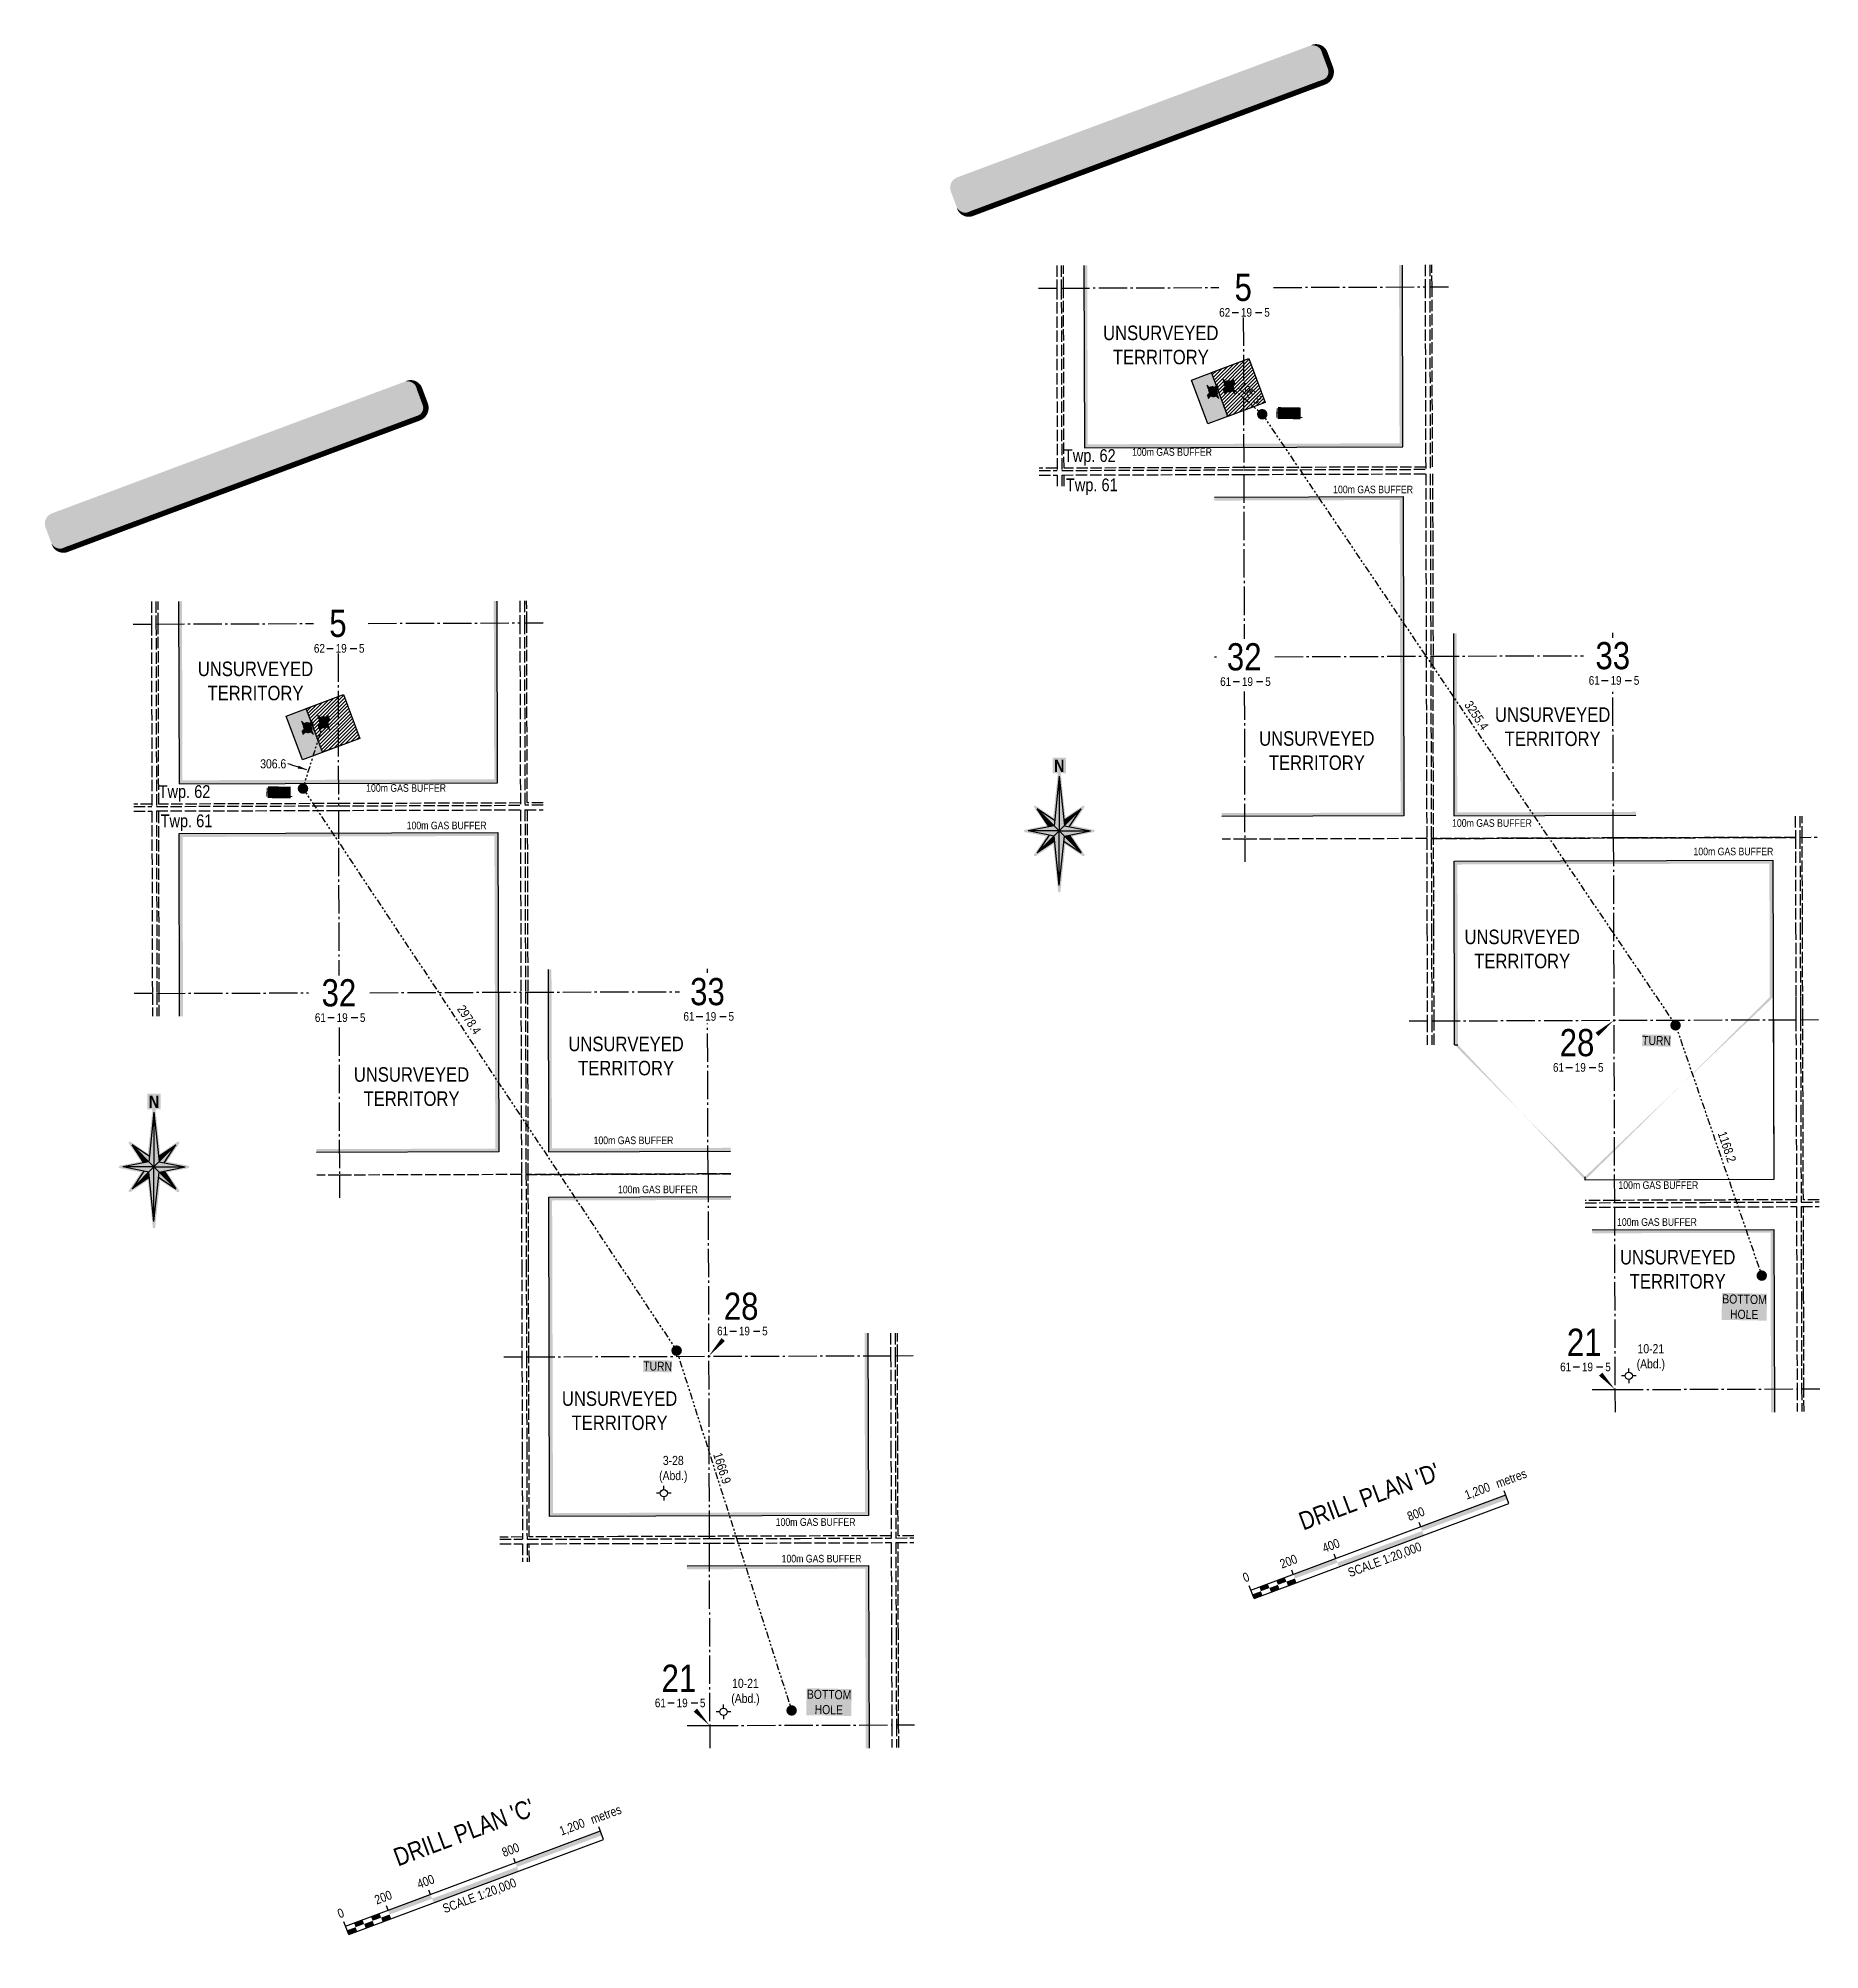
# Model space of a CAD drawing. Extents: x 508832 to 545988, y 6015023 to 6034705.
# Drawn here: x 534044 to 541901, y 6024720 to 6033150 of the extents above; entities that cross this region are included whole.
import ezdxf
from ezdxf.enums import TextEntityAlignment as Align

# ---------------------------------------------------------------- set-up
doc = ezdxf.new("R2010")
doc.units = 0
doc.header["$LTSCALE"] = 5
for name, pattern in [('foc-DRILLPATH', [14.75, 6, -1.75, 1.75, -1.75, 1.75, -1.75]), ('foc-QUARTERLINE', [33, 25, -3, 2, -3]), ('foc-TRAV', [1.875, 1.25, -0.625]), ('foc-UNSURVEYED', [12.5, 10, -2.5])]:
    doc.linetypes.add(name, pattern=pattern)
for name, color, linetype in [('10', 1, 'Continuous'), ('9', 3, 'Continuous'), ('ABADATA-DRILL-T', 8, 'Continuous'), ('AS-TARGET-GAS', 182, 'Continuous'), ('AS-TARGET-GAS-H', 181, 'Continuous'), ('CG-NORTH', 7, 'Continuous'), ('D-TXT', 7, 'Continuous'), ('DETAIL-T', 7, 'Continuous'), ('L-2', 7, 'Continuous'), ('L-BD', 7, 'Continuous'), ('L-MON', 1, 'Continuous'), ('L-QSEC', 8, 'foc-QUARTERLINE'), ('L-SECLBL', 7, 'Continuous'), ('L-UNS-T', 3, 'Continuous'), ('L-USEC', 7, 'foc-UNSURVEYED'), ('P-PDRILLPATH', 12, 'foc-DRILLPATH'), ('P-PROPOSED', 10, 'Continuous'), ('P-PROPOSED-EXISTING-H', 59, 'Continuous'), ('P-PROPOSED-H', 21, 'Continuous'), ('P-TRAV', 4, 'foc-TRAV')]:
    doc.layers.add(name, color=color, linetype=linetype)
doc.styles.add('80', font='ARIALN.TTF', dxfattribs={"height": 10})
doc.styles.add('80CG', font='ARIALN.TTF', dxfattribs={"height": 10})
doc.styles.add('80L', font='ARIALN.TTF', dxfattribs={"height": 10})
doc.styles.add('BOLD', font='ARIALNB.TTF')
doc.styles.add('SIMPLEX', font='ARIALN.TTF')
doc.styles.get("Standard").update_dxf_attribs({"font": 'ARIALN.TTF'})
doc.dimstyles.new('Compass 5 000', dxfattribs={"dimscale": 5, "dimtxt": 9, "dimasz": 2, "dimexe": 0.2, "dimexo": 0.0625, "dimgap": 0.5, "dimtad": 0, "dimtih": 1, "dimtoh": 1, "dimzin": 0, "dimdsep": 46, "dimtxsty": '80CG', "dimcen": 0.1, "dimse1": 1, "dimse2": 1, "dimclrd": 256, "dimclrt": 256, "dimaunit": 1, "dimadec": 4, "dimazin": 0, "dimtfac": 0.06, "dimtofl": 0, "dimtmove": 0, "dimatfit": 1, "dimfxl": 0.2, "dimtolj": 1, "dimtzin": 0, "dimlwd": -1, "dimarcsym": 0})

msp = doc.modelspace()

# ---------------------------------------------------------------- texts
at = {"color": 14, "char_height": 39.9785, "attachment_point": 5, "rotation": 358.9862925, "style": '80L', "bg_fill": 1, "box_fill_scale": 1.15, "bg_fill_color": 255, "bg_fill_transparency": 0}
for s, width, insert in [('\\pxqc;HEEL', 88.73139, (539560.809, 6031496.647)), ('\\pxqc;HEEL', 88.73139, (535106.435, 6029824.232)), ('TURN', 114.68877, (541181.159, 6028729.404)), ('BOTTOM\\PHOLE', 186.54003, (541568.336, 6027555.211)), ('TURN', 114.68877, (536775.373, 6027293.31)), ('BOTTOM\\PHOLE', 186.54003, (537531.123, 6025811.746))]:
    msp.add_mtext_dynamic_manual_height_columns(s, width=width, gutter_width=47.5, heights=[0], dxfattribs=dict(at, insert=insert))
at = {"layer": 'ABADATA-DRILL-T', "char_height": 40, "attachment_point": 1, "style": '80L'}
for s, width, insert in [('\\pxqc;10-21\\P(Abd.)', 122.39181, (541094.729, 6027390.68)), ('\\pxqc;3-28 (Abd.)', 122.45761, (536783.313, 6026897.814)), ('\\pxqc;10-21\\P(Abd.)', 122.39181, (537101.53, 6025914.828))]:
    msp.add_mtext_dynamic_manual_height_columns(s, width=width, gutter_width=200.108, heights=[0], dxfattribs=dict(at, insert=insert))
at = {"layer": 'AS-TARGET-GAS', "attachment_point": 1, "style": '80L'}
for width, gutter_width, insert, char_height in [(352.14033, 159.336, (538868.078, 6031342.36), 33.52643), (352.14905, 159.34, (539754.826, 6031177.024), 33.52726), (352.14033, 159.336, (535490.003, 6029860.516), 33.52643), (352.14905, 159.34, (540279.273, 6029705.913), 33.52726), (352.14905, 159.34, (535668.65, 6029695.179), 33.52726), (352.14826, 159.34, (541343.948, 6029580.339), 33.52718), (352.14905, 159.34, (536492.818, 6028306.523), 33.52726), (352.14905, 159.34, (541012.894, 6028108.859), 33.52726), (352.14905, 159.34, (536600.616, 6028089.942), 33.52726), (352.14826, 159.34, (541006.7, 6027946.113), 33.52718), (352.14905, 159.34, (537296.121, 6026622.957), 33.52726), (352.14826, 159.34, (537322.389, 6026461.563), 33.52718)]:
    msp.add_mtext_dynamic_manual_height_columns('\\pxt14;100m GAS BUFFER', width=width, gutter_width=gutter_width, heights=[0], dxfattribs=dict(at, insert=insert, char_height=char_height))
at = {"layer": 'D-TXT', "color": 3, "char_height": 55.9986, "attachment_point": 1, "style": '80L'}
for s, width, insert in [('Twp. 62', 235.24706, (538567.4, 6031337.868)), ('Twp. 61', 237.80814, (538576.178, 6031208.69)), ('Twp. 62', 235.24706, (534574.702, 6029856.023)), ('Twp. 61', 237.80814, (534583.481, 6029726.845))]:
    msp.add_mtext_dynamic_manual_height_columns(s, width=width, gutter_width=189.995, heights=[0], dxfattribs=dict(at, insert=insert))
at = {"layer": 'DETAIL-T', "color": 3, "char_height": 79.95701, "width": 965.41059, "attachment_point": 1, "rotation": 20.4646043, "style": '80CG'}
for s, insert in [("\\pxqc;DRILL PLAN 'D'", (539447.609, 6026588.42)), ("\\pxqc;DRILL PLAN 'C'", (535454.911, 6025106.575))]:
    msp.add_mtext(s, dxfattribs=dict(at, insert=insert))
at = {"layer": 'L-BD', "linetype": 'Continuous', "style": '80L'}
for s, rotation, p in [('195.8', 319.1621, (539387.589, 6031586.21)), ('3255.4', 304.0759, (540387.394, 6030163.753)), ('2978.4', 303.6153, (535944.34, 6028821.742)), ('1168.2', 288.9932, (541491.948, 6028260.962)), ('1666.9', 287.7168, (537060.249, 6026843.545))]:
    msp.add_text(s, height=39.9785, rotation=rotation, dxfattribs=at).set_placement(p, align=Align.MIDDLE)
msp.add_text('306.6', height=39.9785, dxfattribs=at).set_placement((535080.153, 6029950.338), align=Align.MIDDLE)
at = {"layer": 'L-UNS-T', "color": 3, "char_height": 63.96401, "attachment_point": 5, "style": '80L'}
for insert in [(538994.546, 6031797.199), (535001.848, 6030315.354), (540722.838, 6030113.565), (539682.725, 6030008.238), (540588.46, 6029133.272), (536636.254, 6028661.172), (535690.028, 6028526.394), (541274.399, 6027720.51), (536607.755, 6027096.855)]:
    msp.add_mtext_dynamic_manual_height_columns('\\pxqc;UNSURVEYED TERRITORY', width=505.64237, gutter_width=189.995, heights=[0], dxfattribs=dict(at, insert=insert))

# ---------------------------------------------------------------- blocks, each defined once
blk = doc.blocks.new('L-SECLBL')
at = {"layer": '9', "color": 7}
for p, q in [((-5.1, -27.8), (-12.3, -27.8)), ((20.7, -27.8), (13.5, -27.8))]:
    blk.add_line(p, q, dxfattribs=at)
at = {"layer": '10', "color": 2, "style": 'SIMPLEX'}
blk.add_attdef('SEC', text='', height=30, dxfattribs=at).set_placement((0, 0), align=Align.MIDDLE)
at = {"layer": '10', "color": 5, "style": '80L'}
blk.add_attdef('TWP', text='', height=9.5, dxfattribs=at).set_placement((-14.4, -27.4), align=Align.MIDDLE_RIGHT)
blk.add_attdef('RGE', text='', height=9.5, dxfattribs=at).set_placement((3.6, -27.4), align=Align.MIDDLE_CENTER)
blk.add_attdef('MER', text='', height=9.5, dxfattribs=at).set_placement((23.2, -27.4), align=Align.MIDDLE_LEFT)
blk = doc.blocks.new('Gabd')
for p, q in [((-0.81, 0), (-1.62, 0)), ((0, 0.81), (0, 1.62)), ((1.62, 0), (0.81, 0)), ((0, -0.81), (0, -1.62))]:
    blk.add_line(p, q)
blk.add_circle((0, 0), 0.8)
blk = doc.blocks.new('*U58')
at = {"color": 0}
for p, q in [((-150, 0), (-150, 15)), ((-150, 10), (150.2, 10)), ((-150, 0), (150.2, 0)), ((-100, 10), (-100, 15)), ((-50, 10), (-50, 15)), ((50, 10), (50, 15)), ((150.2, 0), (150.2, 15))]:
    blk.add_line(p, q, dxfattribs=at)
for points in [[(-150, 5), (-140, 5), (-150, 0), (-140, 0)], [(-140, 10), (-130, 10), (-140, 5), (-130, 5)], [(-130, 5), (-120, 5), (-130, 0), (-120, 0)], [(-120, 10), (-110, 10), (-120, 5), (-110, 5)], [(-110, 5), (-100, 5), (-110, 0), (-100, 0)], [(-100, 10), (-50, 10), (-100, 5), (-50, 5)], [(-50, 5), (50, 5), (-50, 0), (50, 0)], [(50, 10), (150.2, 10), (50, 5), (150.2, 5)]]:
    blk.add_solid(points, dxfattribs=at)
at = {"color": 0, "style": '80'}
blk.add_text('metres', height=10, dxfattribs=at).set_placement((162.2, 20), align=Align.CENTER)
at = {"color": 0, "char_height": 10, "style": '80'}
for s, insert, attachment_point in [('0', (-150, 30.2), 2), ('200', (-100, 30.2), 2), ('400', (-50, 30.2), 2), ('800', (50, 30.2), 2), ('1,200', (136.7, 30.2), 3), ('SCALE 1:20,000', (0.1, -5), 2)]:
    blk.add_mtext(s, dxfattribs=dict(at, insert=insert, attachment_point=attachment_point))
blk = doc.blocks.new('NORTH')
h = blk.add_hatch(color=141)
h.dxf.hatch_style = 1
edge = h.paths.add_edge_path()
edge.add_line((-2.5, 97.8), (-11.3, 97.8))
edge.add_line((-11.3, 97.8), (-11.3, 124.5))
edge.add_line((-11.3, 124.5), (11.4, 124.5))
edge.add_line((11.4, 124.5), (11.4, 97.8))
edge.add_line((11.4, 97.8), (2.5, 97.8))
edge.add_line((2.5, 97.8), (10.4, 22.8))
edge.add_line((10.4, 22.8), (39.9, 42.7))
edge.add_arc((41, 41), 2, -34, 124, ccw=False)
edge.add_line((42.7, 39.9), (22, 9.2))
edge.add_line((22, 9.2), (58.3, 2))
edge.add_arc((57.9, 0), 2, -78.6499, 78.6499, ccw=False)
edge.add_line((58.3, -2), (22, -9.2))
edge.add_line((22, -9.2), (42.7, -39.9))
edge.add_arc((41, -41), 2, -124, 34, ccw=False)
edge.add_line((39.9, -42.7), (10.4, -22.8))
edge.add_line((10.4, -22.8), (2, -102.6))
edge.add_arc((0, -102.4), 2, 186, 354, ccw=False)
edge.add_line((-2, -102.6), (-10.4, -22.8))
edge.add_line((-10.4, -22.8), (-39.9, -42.7))
edge.add_arc((-41, -41), 2, 146, 304, ccw=False)
edge.add_line((-42.7, -39.9), (-22, -9.2))
edge.add_line((-22, -9.2), (-58.3, -2))
edge.add_arc((-57.9, 0), 2, 101.3501, 258.6499, ccw=False)
edge.add_line((-58.3, 2), (-22, 9.2))
edge.add_line((-22, 9.2), (-42.7, 39.9))
edge.add_arc((-41, 41), 2, 56, 214, ccw=False)
edge.add_line((-39.9, 42.7), (-10.4, 22.8))
edge.add_line((-10.4, 22.8), (-2.5, 97.8))
at = {"linetype": 'Continuous'}
for points in [[(0, 92.8), (-8.8, 8.8), (0, 0)], [(-37.3, 37.3), (-17, 7.2), (-8.8, 8.8)], [(37.3, 37.3), (7.9, 17.5), (8.8, 8.8)], [(0, 0), (-52.8, 0), (-8.8, -8.8)], [(8.8, 8.8), (0, 0), (52.8, 0)], [(8.8, -8.8), (0, 0), (0, -92.8)], [(-7.9, -17.5), (-8.8, -8.8), (-37.3, -37.3)], [(17, -7.2), (8.8, -8.8), (37.3, -37.3)]]:
    blk.add_hatch(color=14, dxfattribs=at).paths.add_polyline_path(points)
at = {"color": 14, "linetype": 'Continuous'}
for p, q in [((0, 92.8), (-8.8, 8.8)), ((0, 92.8), (0, 0)), ((0, 92.8), (8.8, 8.8)), ((0, 0), (-37.3, 37.3)), ((-17, 7.2), (-37.3, 37.3)), ((-7.9, 17.5), (-37.3, 37.3)), ((0, 0), (37.3, 37.3)), ((7.9, 17.5), (37.3, 37.3)), ((17, 7.2), (37.3, 37.3)), ((-8.8, 8.8), (-52.8, 0)), ((0, 0), (-52.8, 0)), ((0, 0), (-37.3, -37.3)), ((0, 0), (37.3, -37.3)), ((0, -92.8), (0, 0)), ((0, 0), (52.8, 0)), ((8.8, 8.8), (52.8, 0)), ((-8.8, -8.8), (-52.8, 0)), ((-17, -7.2), (-37.3, -37.3)), ((-7.9, -17.5), (-37.3, -37.3)), ((0, -92.8), (-8.8, -8.8)), ((0, -92.8), (8.8, -8.8)), ((7.9, -17.5), (37.3, -37.3)), ((8.8, -8.8), (52.8, 0)), ((16.9, -7), (17, -7.2)), ((17, -7.2), (37.3, -37.3))]:
    blk.add_line(p, q, dxfattribs=at)
at = {"color": 14, "style": 'BOLD'}
blk.add_text('N', height=21.1, dxfattribs=at).set_placement((0, 110.6), align=Align.MIDDLE_CENTER)
blk = doc.blocks.new('*U70')
h = blk.add_hatch(color=255)
edge = h.paths.add_edge_path()
edge.add_line((-104, -11.5), (104, -11.5))
edge.add_arc((104, -5.5), 6, 270, 360)
edge.add_line((110, -5.5), (110, 4))
edge.add_arc((104, 4), 6, 0, 90)
edge.add_line((104, 10), (-104, 10))
edge.add_arc((-104, 4), 6, 90, 180)
edge.add_line((-110, 4), (-110, -5.5))
edge.add_arc((-104, -5.5), 6, 180, 270)
at = {"color": 14, "flags": 128}
blk.add_lwpolyline([(-104, -11.5, 3, 3, 0), (104, -11.5, 3, 3, 0.414214), (110, -5.5, 3, 3, 0), (110, 4, 3, 0, 0.414214), (104, 10, 0, 0, 0), (-104, 10, 0, 0, 0.414214), (-110, 4, 0, 0, 0), (-110, -5.5, 0, 3, 0.414214)], format="xyseb", close=True, dxfattribs=at)
at = {"color": 14, "lineweight": 30, "flags": 104}
blk.add_attdef('ENTER_TEXT', text='', height=10, dxfattribs=at).set_placement((0, 0), align=Align.MIDDLE_CENTER)
blk = doc.blocks.new('plbh')
at = {"layer": 'L-MON'}
h = blk.add_hatch(color=255, dxfattribs=at)
h.dxf.hatch_style = 1
edge = h.paths.add_edge_path()
edge.add_arc((0, 0), 1.16, 0, 360)
h = blk.add_hatch(color=256, dxfattribs=at)
h.dxf.hatch_style = 1
h.paths.add_polyline_path([(0.96, 0, 1), (-0.96, 0, 1)])
h.paths.add_polyline_path([(0.91, 0, 1), (-0.91, 0, 1)], flags=16)
h = blk.add_hatch(color=256, dxfattribs=at)
h.dxf.hatch_style = 1
h.paths.add_polyline_path([(0.45, 0, 1), (-0.45, 0, 1)])
h.paths.add_polyline_path([(0.4, 0, 1), (-0.4, 0, 1)], flags=16)
at = {"layer": 'L-MON', "color": 240}
for radius in [0.96, 0.91, 0.45, 0.4]:
    blk.add_circle((0, 0), radius, dxfattribs=at)
blk = doc.blocks.new('WC')
at = {"layer": 'L-MON'}
h = blk.add_hatch(color=255, dxfattribs=at)
h.dxf.hatch_style = 1
edge = h.paths.add_edge_path()
edge.add_arc((0, 0), 0.9, 0, 360)
at = {"layer": 'L-MON', "color": 240, "flags": 128}
for points in [[(-0.62, 0.5), (-1.23, 1.12)], [(0.52, 0.61), (1.13, 1.21)], [(-1.18, -1.18), (-0.56, -0.57)], [(1.16, -1.18), (0.56, -0.57)]]:
    blk.add_lwpolyline(points, dxfattribs=at)
at = {"layer": 'L-MON', "color": 240}
for radius in [0.8, 0.373]:
    blk.add_circle((0, 0), radius, dxfattribs=at)
blk = doc.blocks.new('*U71')
h = blk.add_hatch(color=255)
edge = h.paths.add_edge_path()
edge.add_line((-104, -11.5), (104, -11.5))
edge.add_arc((104, -5.5), 6, 270, 360)
edge.add_line((110, -5.5), (110, 4))
edge.add_arc((104, 4), 6, 0, 90)
edge.add_line((104, 10), (-104, 10))
edge.add_arc((-104, 4), 6, 90, 180)
edge.add_line((-110, 4), (-110, -5.5))
edge.add_arc((-104, -5.5), 6, 180, 270)
at = {"color": 14, "flags": 128}
blk.add_lwpolyline([(-104, -11.5, 3, 3, 0), (104, -11.5, 3, 3, 0.414214), (110, -5.5, 3, 3, 0), (110, 4, 3, 0, 0.414214), (104, 10, 0, 0, 0), (-104, 10, 0, 0, 0.414214), (-110, 4, 0, 0, 0), (-110, -5.5, 0, 3, 0.414214)], format="xyseb", close=True, dxfattribs=at)
at = {"color": 14, "lineweight": 30, "flags": 104}
blk.add_attdef('ENTER_TEXT', text='', height=10, dxfattribs=at).set_placement((0, 0), align=Align.MIDDLE_CENTER)

# ---------------------------------------------------------------- hatches: boundary and pattern name
at = {"layer": 'AS-TARGET-GAS-H'}
h = msp.add_hatch(color=256, dxfattribs=at)
h.dxf.hatch_style = 1
h.paths.add_polyline_path([(538670.438, 6032148.651), (538672.383, 6031359.514), (540047.613, 6031363.869), (540045.398, 6032150.124), (540060.39, 6032150.166), (540062.647, 6031348.925), (538657.428, 6031344.474), (538655.446, 6032148.614)], flags=17)
h = msp.add_hatch(color=256, dxfattribs=at)
h.dxf.hatch_style = 1
h.paths.add_polyline_path([(539231.366, 6031126.289), (539231.366, 6031111.297), (540048.318, 6031113.885), (540052.202, 6029735.267), (539263.357, 6029732.736), (539263.357, 6029717.744), (540067.236, 6029720.323), (540063.268, 6031128.924)])
h = msp.add_hatch(color=256, dxfattribs=at)
h.dxf.hatch_style = 1
h.paths.add_polyline_path([(534677.74, 6030666.807), (534679.685, 6029877.669), (536054.916, 6029882.025), (536052.701, 6030668.279), (536067.693, 6030668.322), (536069.95, 6029867.08), (534664.73, 6029862.63), (534662.748, 6030666.77)], flags=17)
h = msp.add_hatch(color=256, dxfattribs=at)
h.dxf.hatch_style = 1
h.paths.add_polyline_path([(540299.962, 6030525.317), (540284.97, 6030525.27), (540287.234, 6029721.029), (541090.078, 6029723.603), (541090.029, 6029738.595), (540302.184, 6029736.068)])
h = msp.add_hatch(color=256, dxfattribs=at)
h.dxf.hatch_style = 1
h.paths.add_polyline_path([(535270.66, 6028250.892), (535270.66, 6028235.9), (536074.539, 6028238.478), (536070.57, 6029647.079), (534665.273, 6029642.628), (534667.257, 6028837.063), (534682.249, 6028837.063), (534680.301, 6029627.684), (536055.621, 6029632.04), (536059.505, 6028253.422)])
h = msp.add_hatch(color=256, dxfattribs=at)
h.dxf.hatch_style = 1
h.paths.add_polyline_path([(540290.08, 6028711.085), (540305.072, 6028711.127), (540302.831, 6029506.193), (541678.717, 6029510.605), (541683.087, 6028132.054), (540865.885, 6028129.401), (540865.885, 6028114.409), (541698.126, 6028117.111), (541693.661, 6029525.645), (540287.797, 6029521.137)])
edge = h.paths.add_edge_path()
edge.add_line((541680.585, 6028921.274), (541683.087, 6028132.054))
edge.add_line((541683.087, 6028132.054), (540865.885, 6028129.401))
edge.add_line((541695.577, 6028921.322), (541698.126, 6028117.111))
edge.add_line((541698.126, 6028117.111), (540865.885, 6028114.409))
h = msp.add_hatch(color=256, dxfattribs=at)
h.dxf.hatch_style = 1
h.paths.add_polyline_path([(536307.264, 6029043.472), (536292.272, 6029043.425), (536294.537, 6028239.184), (537097.38, 6028241.758), (537097.332, 6028256.75), (536309.487, 6028254.224)])
h = msp.add_hatch(color=256, dxfattribs=at)
h.dxf.hatch_style = 1
h.paths.add_polyline_path([(537098.023, 6028026.875), (537097.979, 6028041.867), (536295.1, 6028039.292), (536299.069, 6026630.7), (537705.429, 6026635.266), (537702.88, 6027439.477), (537687.888, 6027439.429), (537690.389, 6026650.209), (536314.019, 6026645.74), (536310.134, 6028024.348)])
h = msp.add_hatch(color=256, dxfattribs=at)
h.dxf.hatch_style = 1
h.paths.add_polyline_path([(541686.068, 6027090.602), (541701.06, 6027090.602), (541698.788, 6027897.121), (540897.767, 6027894.584), (540897.767, 6027879.592), (541683.838, 6027882.082)])
h = msp.add_hatch(color=256, dxfattribs=at)
h.dxf.hatch_style = 1
h.paths.add_polyline_path([(537693.371, 6025608.757), (537708.363, 6025608.757), (537706.09, 6026415.276), (536905.069, 6026412.739), (536905.069, 6026397.747), (537691.141, 6026400.237)])
at = {"layer": 'L-BD', "linetype": 'Continuous'}
h = msp.add_hatch(color=256, dxfattribs=at)
h.dxf.hatch_style = 1
h.paths.add_polyline_path([(541683.087, 6028132.054), (541678.717, 6029510.605)])
edge = h.paths.add_edge_path()
edge.add_line((541683.087, 6028132.054), (540865.885, 6028129.401))
edge.add_line((541683.087, 6028132.054), (540865.885, 6028129.401))
h = msp.add_hatch(color=256, dxfattribs=at)
h.dxf.hatch_style = 1
h.paths.add_polyline_path([(541698.126, 6028117.111), (540865.885, 6028114.409)])
edge = h.paths.add_edge_path()
edge.add_line((540290.08, 6028711.085), (540305.072, 6028711.085))
edge.add_line((540865.885, 6028114.409), (540865.885, 6028129.401))
h = msp.add_hatch(color=256, dxfattribs=at)
h.dxf.hatch_style = 1
h.paths.add_polyline_path([(540865.885, 6028129.401), (541683.087, 6028132.054)])
h = msp.add_hatch(color=256, dxfattribs=at)
h.dxf.hatch_style = 1
h.paths.add_polyline_path([(541698.126, 6028117.111), (540865.885, 6028114.409)])
at = {"layer": 'P-PROPOSED-EXISTING-H'}
h = msp.add_hatch(dxfattribs=at)
h.set_pattern_fill('ANSI31', color=256, scale=3.496428)
h.set_pattern_definition([(45, (27532.321, 14570.571), (-7.849704354, 7.849704354), [])])
h.paths.add_polyline_path([(539290.141, 6031482.845), (539218.156, 6031675.74), (539383.428, 6031737.417), (539455.413, 6031544.521)])
h = msp.add_hatch(dxfattribs=at)
h.set_pattern_fill('ANSI31', color=256, scale=3.496428)
h.set_pattern_definition([(45, (23539.623, 13088.726), (-7.849704354, 7.849704354), [])])
h.paths.add_polyline_path([(535297.443, 6030001), (535225.459, 6030193.896), (535390.73, 6030255.572), (535462.715, 6030062.677)])
at = {"layer": 'P-PROPOSED-H'}
h = msp.add_hatch(color=256, dxfattribs=at)
h.dxf.hatch_style = 1
h.paths.add_polyline_path([(539218.156, 6031675.74), (539129.855, 6031642.788), (539201.825, 6031449.932), (539290.131, 6031482.87)])
h = msp.add_hatch(color=256, dxfattribs=at)
h.dxf.hatch_style = 1
h.paths.add_polyline_path([(535225.459, 6030193.896), (535137.157, 6030160.943), (535209.128, 6029968.087), (535297.434, 6030001.025)])

# ---------------------------------------------------------------- linework, layer by layer
at = {"layer": 'AS-TARGET-GAS', "flags": 128}
for points in [[(538655.446, 6032148.614), (538657.428, 6031344.474), (540062.647, 6031348.925), (540060.39, 6032150.166)], [(539231.366, 6031126.289), (540063.268, 6031128.924), (540067.236, 6029720.323), (539263.357, 6029717.744)], [(534662.748, 6030666.77), (534664.73, 6029862.63), (536069.95, 6029867.08), (536067.693, 6030668.322)], [(540284.97, 6030525.27), (540287.234, 6029721.029), (541090.078, 6029723.603)], [(534667.257, 6028837.063), (534665.273, 6029642.628), (536070.57, 6029647.079), (536074.539, 6028238.478), (535270.66, 6028235.9)], [(540290.08, 6028711.085), (540287.797, 6029521.137), (541693.661, 6029525.645), (541698.126, 6028117.111), (540865.885, 6028114.409)], [(536292.272, 6029043.425), (536294.537, 6028239.184), (537097.38, 6028241.758)], [(541695.577, 6028921.322), (541698.126, 6028117.111), (540865.885, 6028114.409)], [(537702.88, 6027439.477), (537705.429, 6026635.266), (536299.069, 6026630.7), (536295.1, 6028039.292), (537097.979, 6028041.867)], [(540897.767, 6027894.584), (541698.788, 6027897.121), (541701.06, 6027090.602)], [(536905.069, 6026412.739), (537706.09, 6026415.276), (537708.363, 6025608.757)]]:
    msp.add_lwpolyline(points, dxfattribs=at)
at = {"layer": 'L-BD', "linetype": 'Continuous', "flags": 128}
for points in [[(540290.08, 6028711.085), (540305.072, 6028711.127)], [(540865.885, 6028114.409), (540865.885, 6028129.401)]]:
    msp.add_lwpolyline(points, dxfattribs=at)
at = {"layer": 'L-QSEC'}
for p, q in [((538455.8, 6032048.106), (538535.636, 6032048.359)), ((538555.745, 6032048.422), (539250.525, 6032050.623)), ((539492.183, 6032051.389), (540160.609, 6032053.507)), ((540180.718, 6032053.571), (540263.449, 6032053.833)), ((539358.527, 6031918.756), (539359.259, 6031641.26)), ((539359.45, 6031568.867), (539360.3, 6031246.755)), ((539360.354, 6031226.646), (539362.268, 6030501.78)), ((534463.102, 6030566.262), (534542.939, 6030566.514)), ((534563.048, 6030566.577), (535257.827, 6030568.779)), ((535499.486, 6030569.544), (536167.911, 6030571.662)), ((536188.02, 6030571.726), (536270.752, 6030571.988)), ((535365.83, 6030436.911), (535367.603, 6029764.91)), ((539231.366, 6030421.957), (539239.696, 6030421.984)), ((539362.882, 6030269.313), (539364.603, 6029618.122)), ((535367.656, 6029744.801), (535369.579, 6029016.748)), ((534567.064, 6028937.967), (535235.696, 6028940.103)), ((535370.186, 6028787.035), (535371.905, 6028136.277))]:
    msp.add_line(p, q, dxfattribs=at)
at = {"layer": 'L-QSEC', "flags": 128}
for points in [[(540987.788, 6030505.962), (540987.724, 6030527.506)], [(539497.657, 6030422.808), (540165.198, 6030424.942)], [(540185.307, 6030424.998), (540858.89, 6030427.148)], [(540990.431, 6029623.336), (540988.487, 6030272.553)], [(539364.603, 6029618.122), (539364.867, 6029518.176)], [(540990.431, 6029623.336), (540995.244, 6028014.883)], [(536995.079, 6029028.039), (536995.027, 6029045.661)], [(535506.569, 6028940.969), (536172.501, 6028943.097)], [(536192.61, 6028943.154), (536871.307, 6028945.319)], [(534546.955, 6028937.917), (534467.119, 6028937.664)], [(536997.734, 6028141.491), (536995.746, 6028805.306)], [(540089.89, 6028816.195), (540169.729, 6028816.453)], [(540189.835, 6028816.517), (541795.838, 6028821.699)], [(540189.835, 6028816.517), (541795.838, 6028821.699)], [(541815.944, 6028821.762), (541895.784, 6028822.02)], [(535371.905, 6028136.277), (535372.169, 6028036.332)], [(536997.734, 6028141.491), (537002.547, 6026533.038)], [(540995.305, 6027994.777), (540995.544, 6027914.936)], [(540995.305, 6027994.777), (540995.544, 6027914.936)], [(540995.305, 6027994.777), (540997.712, 6027190.548)], [(536197.138, 6027334.672), (537803.141, 6027339.854)], [(537823.247, 6027339.918), (537903.087, 6027340.175)], [(536097.193, 6027334.35), (536177.032, 6027334.608)], [(540897.767, 6027190.221), (540997.712, 6027190.548)], [(540997.712, 6027190.548), (541800.999, 6027193.173)], [(540997.712, 6027190.548), (540998.011, 6027090.602)], [(541821.105, 6027193.237), (541900.945, 6027193.498)], [(537002.607, 6026512.932), (537002.846, 6026433.091)], [(537002.607, 6026512.932), (537002.846, 6026433.091)], [(537002.607, 6026512.932), (537005.015, 6025708.703)], [(536905.069, 6025708.377), (537005.015, 6025708.703)], [(537005.015, 6025708.703), (537808.302, 6025711.328)], [(537005.015, 6025708.703), (537005.314, 6025608.757)], [(537828.408, 6025711.392), (537908.248, 6025711.653)]]:
    msp.add_lwpolyline(points, dxfattribs=at)
at = {"layer": 'L-SECLBL', "flags": 128}
for points in [[(540992.838, 6028819.108, 0, 19.984, 0), (540918.411, 6028757.081, 0, 0, 0)], [(537000.14, 6027337.263, 0, 19.984, 0), (537064.802, 6027411.073, 0, 0, 0)], [(540997.712, 6027190.548, 0, 19.984, 0), (540934.429, 6027258.711, 0, 0, 0)], [(537005.015, 6025708.703, 0, 19.984, 0), (536941.731, 6025776.866, 0, 0, 0)]]:
    msp.add_lwpolyline(points, format="xyseb", dxfattribs=at)
at = {"layer": 'L-USEC'}
for p, q in [((538535.391, 6032148.304), (538535.636, 6032048.359)), ((538555.5, 6032148.368), (538555.745, 6032048.422)), ((538565.795, 6032048.454), (538565.55, 6032148.4)), ((540160.336, 6032150.448), (540160.609, 6032053.507)), ((540180.445, 6032150.476), (540180.718, 6032053.571)), ((540190.768, 6032053.602), (540190.495, 6032150.49)), ((538535.636, 6032048.359), (538537.619, 6031244.148)), ((538555.745, 6032048.422), (538557.728, 6031244.212)), ((538567.754, 6031254.293), (538565.795, 6032048.454)), ((540160.609, 6032053.507), (540162.875, 6031249.296)), ((540180.718, 6032053.571), (540182.984, 6031249.339)), ((540193.006, 6031259.441), (540190.768, 6032053.602)), ((538537.594, 6031254.198), (538457.758, 6031253.946)), ((538457.783, 6031243.896), (538537.619, 6031244.148)), ((538457.833, 6031223.787), (538537.669, 6031224.039)), ((538537.669, 6031224.039), (538537.792, 6031174.324)), ((538557.728, 6031244.212), (539360.29, 6031246.755)), ((538557.778, 6031224.103), (539360.354, 6031226.646)), ((538557.778, 6031224.103), (538557.901, 6031174.324)), ((539360.274, 6031256.804), (538567.754, 6031254.293)), ((538567.951, 6031174.324), (538567.828, 6031224.134)), ((540162.847, 6031259.345), (539360.274, 6031256.804)), ((539360.29, 6031246.755), (540162.875, 6031249.296)), ((539360.354, 6031226.646), (540162.932, 6031229.187)), ((540162.932, 6031229.187), (540165.198, 6030424.942)), ((540183.041, 6031229.25), (540185.307, 6030424.998)), ((540193.096, 6031229.261), (540195.362, 6030425.027)), ((534542.693, 6030666.46), (534542.939, 6030566.514)), ((534562.802, 6030666.523), (534563.048, 6030566.577)), ((534573.098, 6030566.609), (534572.852, 6030666.555)), ((536167.639, 6030668.603), (536167.911, 6030571.662)), ((536187.748, 6030668.631), (536188.02, 6030571.726)), ((536198.07, 6030571.757), (536197.798, 6030668.646)), ((534542.939, 6030566.514), (534544.922, 6029762.304)), ((534563.048, 6030566.577), (534565.031, 6029762.367)), ((534575.056, 6029772.449), (534573.098, 6030566.609)), ((536167.911, 6030571.662), (536170.178, 6029767.451)), ((536188.02, 6030571.726), (536190.287, 6029767.494)), ((536200.309, 6029777.597), (536198.07, 6030571.757)), ((540165.198, 6030424.942), (540167.464, 6029620.698)), ((540185.304, 6030424.998), (540187.57, 6029620.754)), ((534544.897, 6029772.354), (534465.061, 6029772.101)), ((534465.086, 6029762.051), (534544.922, 6029762.304)), ((534465.135, 6029741.942), (534544.972, 6029742.194)), ((534544.972, 6029742.194), (534546.955, 6028937.917)), ((534565.031, 6029762.367), (535367.592, 6029764.91)), ((534565.081, 6029742.258), (535367.656, 6029744.801)), ((534565.081, 6029742.258), (534567.064, 6028937.967)), ((535367.577, 6029774.96), (534575.056, 6029772.449)), ((534577.114, 6028938.014), (534575.13, 6029742.29)), ((536170.149, 6029777.501), (535367.577, 6029774.96)), ((535367.593, 6029764.91), (536170.178, 6029767.451)), ((535367.656, 6029744.801), (536170.235, 6029747.342)), ((536170.235, 6029747.342), (536172.501, 6028943.097)), ((536270.123, 6029767.747), (536190.287, 6029767.494)), ((536190.344, 6029747.405), (536270.18, 6029747.658)), ((536190.344, 6029747.405), (536192.61, 6028943.154)), ((536270.095, 6029777.818), (536200.309, 6029777.597)), ((536200.398, 6029747.417), (536202.664, 6028943.182)), ((541792.992, 6029720.091), (541793.29, 6029625.911)), ((541813.098, 6029720.091), (541813.396, 6029625.975)), ((541823.449, 6029626.008), (541823.151, 6029720.091)), ((539364.603, 6029618.122), (539264.657, 6029617.802)), ((540167.464, 6029620.698), (539364.603, 6029618.122)), ((540588.994, 6029622.049), (540187.57, 6029620.762)), ((540187.57, 6029620.762), (540588.994, 6029622.049)), ((540187.57, 6029620.754), (540188.703, 6029218.632)), ((540990.431, 6029623.336), (540588.994, 6029622.049)), ((540588.994, 6029622.049), (540990.431, 6029623.336)), ((541391.861, 6029624.624), (540990.431, 6029623.336)), ((540990.431, 6029623.336), (541391.861, 6029624.624)), ((541090.377, 6029623.657), (540990.431, 6029623.336)), ((540990.431, 6029623.336), (541090.377, 6029623.657)), ((541391.861, 6029624.624), (541793.29, 6029625.911)), ((541793.29, 6029625.911), (541391.861, 6029624.624)), ((541793.29, 6029625.911), (541794.564, 6029223.805)), ((541813.396, 6029625.976), (541888.733, 6029626.217)), ((541813.396, 6029625.975), (541814.67, 6029223.869)), ((541824.722, 6029223.903), (541823.449, 6029626.008)), ((540188.703, 6029218.632), (540189.836, 6028816.509)), ((541794.564, 6029223.805), (541795.838, 6028821.699)), ((541814.67, 6029223.869), (541815.944, 6028821.762)), ((541825.997, 6028821.796), (541824.722, 6029223.903)), ((536172.501, 6028943.097), (536174.766, 6028138.853)), ((536192.607, 6028943.154), (536194.873, 6028138.91)), ((534546.955, 6028937.917), (534547.204, 6028837.063)), ((534567.062, 6028937.967), (534567.31, 6028837.063)), ((534577.363, 6028837.063), (534577.114, 6028938.014)), ((541795.521, 6028921.644), (541795.838, 6028821.699)), ((541815.627, 6028921.709), (541815.944, 6028821.762)), ((541825.997, 6028821.796), (541825.68, 6028921.742)), ((540169.729, 6028816.453), (540170.027, 6028711.085)), ((540189.836, 6028816.509), (540190.133, 6028711.085)), ((540200.185, 6028711.085), (540199.888, 6028816.549)), ((541795.838, 6028821.699), (541797.114, 6028419.589)), ((541815.944, 6028821.762), (541817.22, 6028419.653)), ((541827.271, 6028419.688), (541825.997, 6028821.796)), ((541797.114, 6028419.589), (541798.389, 6028017.49)), ((541817.22, 6028419.653), (541818.495, 6028017.555)), ((541828.514, 6028027.64), (541827.271, 6028419.688)), ((535371.905, 6028136.277), (535271.96, 6028135.957)), ((536174.766, 6028138.853), (535371.905, 6028136.277)), ((536596.297, 6028140.204), (536194.873, 6028138.917)), ((536194.873, 6028138.917), (536596.297, 6028140.204)), ((536194.873, 6028138.91), (536196.005, 6027736.787)), ((536997.734, 6028141.491), (536596.297, 6028140.204)), ((536596.297, 6028140.204), (536997.734, 6028141.491)), ((537097.679, 6028141.812), (536997.734, 6028141.491)), ((536997.734, 6028141.491), (537097.679, 6028141.812)), ((540995.214, 6028024.935), (540865.885, 6028024.515)), ((540865.885, 6028014.463), (540995.239, 6028014.883)), ((541396.785, 6028026.239), (540995.214, 6028024.935)), ((540995.239, 6028014.883), (541396.812, 6028016.186)), ((541798.357, 6028027.542), (541396.785, 6028026.239)), ((541396.812, 6028016.186), (541798.389, 6028017.49)), ((541818.495, 6028017.555), (541898.332, 6028017.814)), ((541818.495, 6028017.555), (541898.332, 6028017.814)), ((541898.301, 6028027.867), (541828.514, 6028027.64)), ((541898.301, 6028027.867), (541828.514, 6028027.64)), ((540865.885, 6027994.356), (540995.305, 6027994.777)), ((540995.305, 6027994.777), (541396.878, 6027996.08)), ((541396.878, 6027996.08), (541798.452, 6027997.384)), ((541798.452, 6027997.384), (541799.725, 6027595.279)), ((541818.558, 6027997.449), (541898.396, 6027997.708)), ((541818.558, 6027997.449), (541898.396, 6027997.708)), ((541818.558, 6027997.449), (541819.831, 6027595.342)), ((541829.884, 6027595.378), (541828.61, 6027997.482)), ((536196.005, 6027736.787), (536197.138, 6027334.665)), ((541799.725, 6027595.279), (541800.999, 6027193.173)), ((541819.831, 6027595.342), (541821.105, 6027193.237)), ((541831.158, 6027193.272), (541829.884, 6027595.378)), ((537802.824, 6027439.8), (537803.141, 6027339.854)), ((537822.93, 6027439.864), (537823.247, 6027339.918)), ((537833.299, 6027339.951), (537832.983, 6027439.897)), ((537803.141, 6027339.854), (537804.416, 6026937.745)), ((537823.247, 6027339.918), (537824.523, 6026937.809)), ((537834.574, 6026937.843), (537833.299, 6027339.951)), ((536177.032, 6027334.608), (536178.166, 6026932.481)), ((536197.138, 6027334.665), (536198.272, 6026932.537)), ((536208.325, 6026932.578), (536207.19, 6027334.705)), ((541800.999, 6027193.173), (541801.316, 6027093.227)), ((541821.105, 6027193.237), (541821.422, 6027093.293)), ((541831.475, 6027093.326), (541831.158, 6027193.272)), ((536178.166, 6026932.481), (536179.299, 6026530.364)), ((536198.272, 6026932.537), (536199.405, 6026530.429)), ((536209.429, 6026540.514), (536208.325, 6026932.578)), ((537804.416, 6026937.745), (537805.691, 6026535.645)), ((537824.523, 6026937.808), (537825.797, 6026535.71)), ((537835.817, 6026545.796), (537834.574, 6026937.843)), ((536179.271, 6026540.417), (536079.317, 6026540.092)), ((536079.345, 6026530.039), (536179.299, 6026530.364)), ((536079.401, 6026509.933), (536179.356, 6026510.258)), ((536179.356, 6026510.258), (536179.581, 6026430.418)), ((536199.405, 6026530.429), (536600.963, 6026531.734)), ((536199.462, 6026510.323), (536601.028, 6026511.628)), ((536199.462, 6026510.323), (536199.687, 6026430.483)), ((536600.941, 6026541.787), (536209.429, 6026540.514)), ((536209.739, 6026430.516), (536209.514, 6026510.356)), ((537002.517, 6026543.09), (536600.941, 6026541.787)), ((536600.963, 6026531.734), (537002.542, 6026533.038)), ((536601.028, 6026511.628), (537002.607, 6026512.932)), ((537404.088, 6026544.394), (537002.517, 6026543.09)), ((537002.542, 6026533.038), (537404.115, 6026534.341)), ((537002.607, 6026512.932), (537404.18, 6026514.235)), ((537805.66, 6026545.697), (537404.088, 6026544.394)), ((537404.115, 6026534.341), (537805.691, 6026535.645)), ((537404.18, 6026514.235), (537805.755, 6026515.539)), ((537805.755, 6026515.539), (537807.028, 6026113.434)), ((537825.797, 6026535.71), (537905.635, 6026535.97)), ((537825.797, 6026535.71), (537905.635, 6026535.97)), ((537825.861, 6026515.604), (537905.699, 6026515.863)), ((537825.861, 6026515.604), (537905.699, 6026515.863)), ((537825.861, 6026515.604), (537827.134, 6026113.497)), ((537905.603, 6026546.022), (537835.817, 6026545.796)), ((537905.603, 6026546.022), (537835.817, 6026545.796)), ((537837.186, 6026113.534), (537835.913, 6026515.637)), ((537807.028, 6026113.434), (537808.302, 6025711.328)), ((537827.134, 6026113.497), (537828.408, 6025711.392)), ((537838.46, 6025711.427), (537837.186, 6026113.534)), ((537808.302, 6025711.328), (537808.619, 6025611.383)), ((537828.408, 6025711.392), (537828.725, 6025611.448)), ((537838.777, 6025611.481), (537838.46, 6025711.427))]:
    msp.add_line(p, q, dxfattribs=at)
for points in [[(540197.623, 6029620.794), (540195.357, 6030425.037)], [(540167.464, 6029620.698), (540168.597, 6029218.575), (540169.729, 6028816.453)], [(540199.888, 6028816.549), (540198.756, 6029218.673), (540197.623, 6029620.794)], [(536204.925, 6028138.95), (536202.66, 6028943.193)], [(536174.766, 6028138.853), (536175.899, 6027736.73), (536177.032, 6027334.608)], [(536207.19, 6027334.705), (536206.059, 6027736.828), (536204.925, 6028138.95)]]:
    msp.add_lwpolyline(points, dxfattribs=at)
at = {"layer": 'P-PDRILLPATH', "flags": 128}
for points in [[(539442.068, 6031491.981), (539294.001, 6031619.96)], [(539442.068, 6031491.981), (541265.033, 6028797.028), (541645.017, 6027693.047)], [(535211.37, 6029841.146), (535303.023, 6030133.508)], [(535211.37, 6029841.146), (536859.339, 6027362.192), (537366.317, 6025775.223)]]:
    msp.add_lwpolyline(points, dxfattribs=at)
at = {"layer": 'P-PROPOSED', "flags": 128}
for points in [[(539201.825, 6031449.932), (539129.855, 6031642.788), (539383.428, 6031737.417), (539455.413, 6031544.521)], [(539290.141, 6031482.845), (539218.156, 6031675.74), (539383.428, 6031737.417), (539455.413, 6031544.521)], [(535209.128, 6029968.087), (535137.157, 6030160.943), (535390.73, 6030255.572), (535462.715, 6030062.677)], [(535297.443, 6030001), (535225.459, 6030193.896), (535390.73, 6030255.572), (535462.715, 6030062.677)]]:
    msp.add_lwpolyline(points, close=True, dxfattribs=at)
at = {"layer": 'P-TRAV'}
for p, q in [((539290.141, 6031482.845), (539218.156, 6031675.74)), ((535297.443, 6030001), (535225.459, 6030193.896))]:
    msp.add_line(p, q, dxfattribs=at)

# ---------------------------------------------------------------- block references
at = {"xscale": 7.995701400107452, "yscale": 7.995701400107452, "zscale": 7.995701400107452, "rotation": 20.46460432214684}
for name, p in [('*U71', (538903.779, 6032752.593)), ('*U70', (534911.082, 6031270.748))]:
    msp.add_blockref(name, p, dxfattribs=at)
at = {"layer": 'ABADATA-DRILL-T'}
for p, xscale, yscale, zscale in [((541058.511, 6027251.078), 20, 20, 20), ((536802.934, 6026733.228), 19.99999949999995, 19.99999949999995, 19.99999949999995), ((537065.814, 6025769.233), 20, 20, 20)]:
    msp.add_blockref('Gabd', p, dxfattribs=dict(at, xscale=xscale, yscale=yscale, zscale=zscale))
at = {"layer": 'CG-NORTH', "xscale": 2.598602955034922, "yscale": 2.598602955034922, "zscale": 2.598602955034922}
for p in [(538546.924, 6029654.318), (534554.226, 6028172.473)]:
    msp.add_blockref('NORTH', p, dxfattribs=at)
at = {"layer": 'L-2', "xscale": 3.997850700053729, "yscale": 3.997850700053729, "zscale": 3.997850700053729, "rotation": 20.4646043222076}
for p in [(539967.561, 6026478.254), (535974.864, 6024996.41)]:
    msp.add_blockref('*U58', p, dxfattribs=at)
at = {"layer": 'L-MON', "xscale": 19.989254, "yscale": 19.989254, "zscale": 19.989254}
for p in [(539292.282, 6031624.567), (539294.001, 6031619.96), (539295.721, 6031615.353), (539297.44, 6031610.746), (539299.159, 6031606.139), (535299.585, 6030142.722), (535301.304, 6030138.115), (535303.023, 6030133.508), (535304.743, 6030128.901), (535306.462, 6030124.294)]:
    msp.add_blockref('WC', p, dxfattribs=at)
at = {"layer": 'L-MON', "color": 2, "linetype": 'Continuous', "xscale": 19.989254, "yscale": 19.989254, "zscale": 19.989254}
for p in [(539222.053, 6031598.359), (539223.772, 6031593.752), (539225.484, 6031589.142), (539227.208, 6031584.537), (535229.356, 6030116.514), (535231.074, 6030111.907), (535232.786, 6030107.297), (535234.511, 6030102.692)]:
    msp.add_blockref('WC', p, dxfattribs=at)
at = {"layer": 'L-MON', "linetype": 'Continuous', "xscale": 19.989254, "yscale": 19.989254, "zscale": 19.989254}
for p in [(539442.068, 6031491.981), (535211.37, 6029841.146), (541265.033, 6028797.028), (541645.017, 6027693.047), (536859.339, 6027362.192), (537366.317, 6025775.223)]:
    msp.add_blockref('plbh', p, dxfattribs=at)
at = {"layer": 'L-SECLBL', "color": 2}
for p, xscale, yscale, zscale, values in [((539358.178, 6032050.965), 3.9978508, 3.9978508, 3, {'SEC': '5', 'TWP': '62', 'RGE': '19', 'MER': '5'}), ((535365.481, 6030569.12), 3.9978508, 3.9978508, 3, {'SEC': '5', 'TWP': '62', 'RGE': '19', 'MER': '5'}), ((539362.478, 6030422.376), 3.9978508, 3.9978508, 3, {'SEC': '32', 'TWP': '61', 'RGE': '19', 'MER': '5'}), ((540988.023, 6030427.56), 3.9978508, 3.9978508, 3, {'SEC': '33', 'TWP': '61', 'RGE': '19', 'MER': '5'}), ((535369.781, 6028940.532), 3.9978508, 3.9978508, 3, {'SEC': '32', 'TWP': '61', 'RGE': '19', 'MER': '5'}), ((536995.326, 6028945.715), 3.9978508, 3.9978508, 3, {'SEC': '33', 'TWP': '61', 'RGE': '19', 'MER': '5'}), ((540830.372, 6028720.867), 3.999000000000001, 3.999000000000001, 3.999000000000001, {'SEC': '28', 'TWP': '61', 'RGE': '19', 'MER': '5'}), ((537143.724, 6027558.181), 3.999000000000001, 3.999000000000001, 3.999000000000001, {'SEC': '28', 'TWP': '61', 'RGE': '19', 'MER': '5'}), ((540862.005, 6027399.985), 4, 4, 4, {'SEC': '21', 'TWP': '61', 'RGE': '19', 'MER': '5'}), ((536869.308, 6025918.14), 4, 4, 4, {'SEC': '21', 'TWP': '61', 'RGE': '19', 'MER': '5'})]:
    msp.add_blockref('L-SECLBL', p, dxfattribs=dict(at, xscale=xscale, yscale=yscale, zscale=zscale)).add_auto_attribs(values)

msp.set_redraw_order([(e.dxf.handle, doc.entitydb.next_handle()) for e in msp.query("TEXT MTEXT ATTDEF DIMENSION ARC_DIMENSION")])  # texts and dimensions are drawn at this point

# ---------------------------------------------------------------- leaders
at = {"layer": 'L-BD', "color": 6, "linetype": 'Continuous', "path_type": 1}
msp.add_leader([(535228.776, 6029924.217), (535145.24, 6029949.826)], dimstyle='Compass 5 000', override={"dimasz": 8, "dimgap": 0.5, "dimtad": 0}, dxfattribs=at)

doc.saveas('drawing.dxf')
